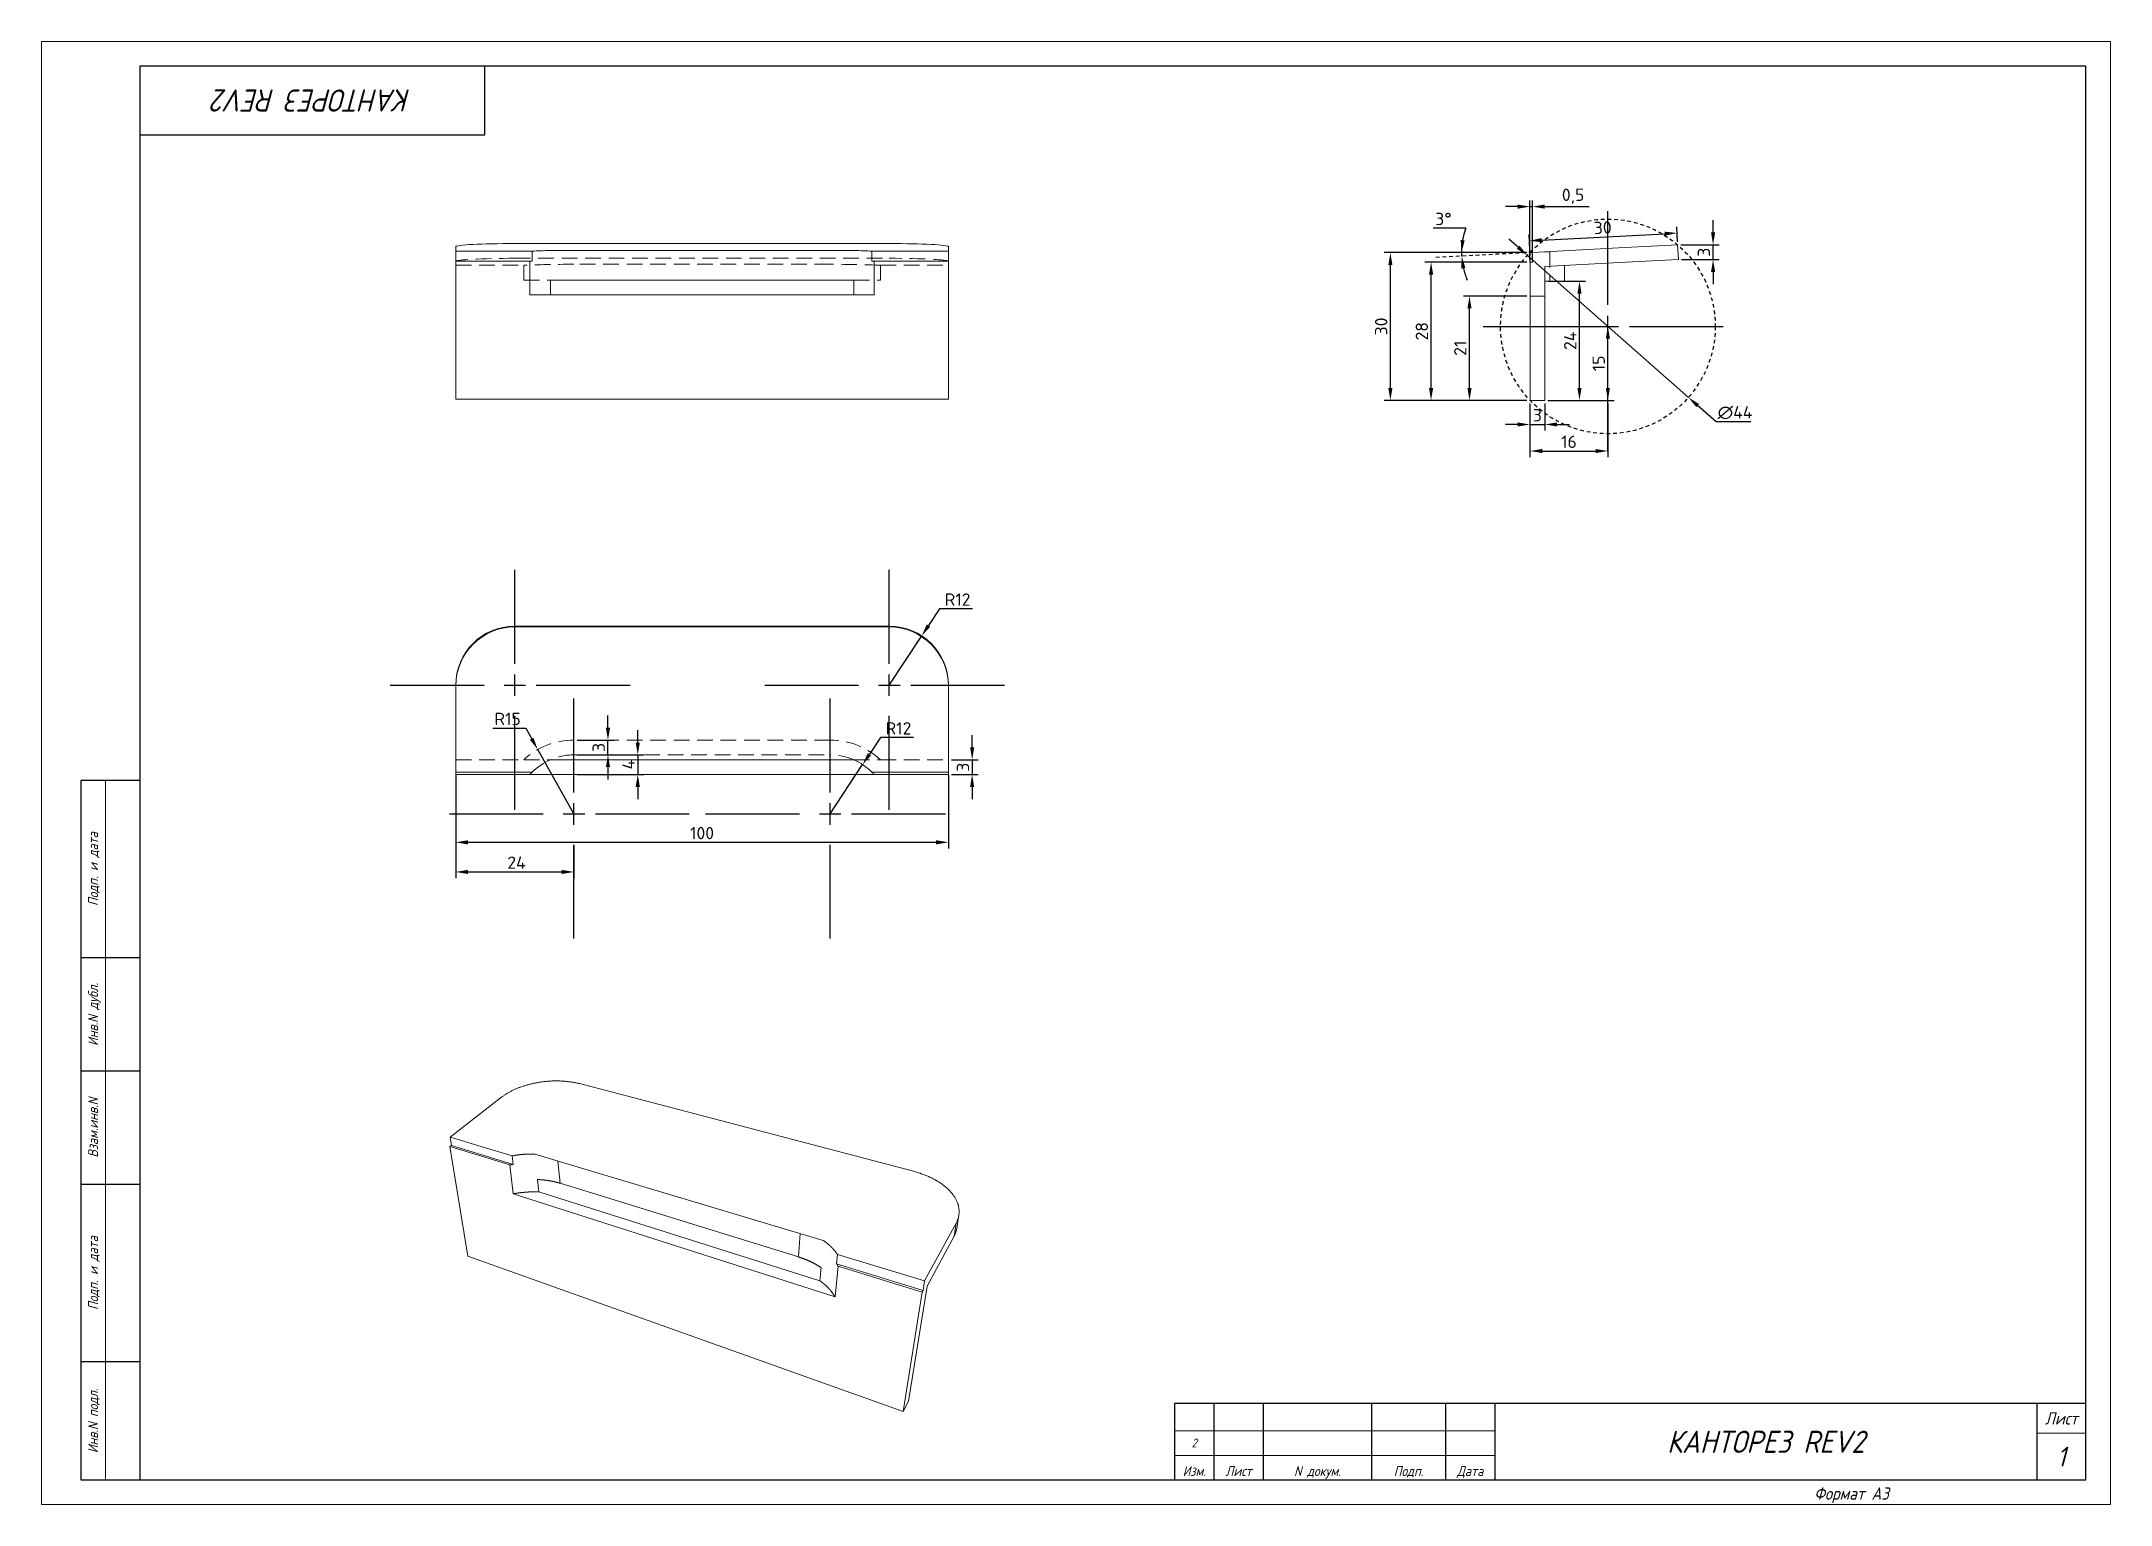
# Paper-space layout 'ISO A3 Title Block' of a CAD drawing. Header units: millimetres. Extents: x 0 to 420, y 0 to 297.
import ezdxf
from ezdxf.enums import TextEntityAlignment as Align

# ---------------------------------------------------------------- set-up
doc = ezdxf.new("R2010")
doc.units = ezdxf.units.MM
for name, pattern in [('CENTER2', [28.575, 19.05, -3.175, 3.175, -3.175]), ('HIDDEN2', [4.7625, 3.175, -1.5875]), ('JIS_02_0.7', [1.35, 0.75, -0.6])]:
    doc.linetypes.add(name, pattern=pattern)
for name, color, linetype in [('Доп фигуры', 7, 'JIS_02_0.7'), ('Планы', 7, 'Continuous'), ('Размеры', 7, 'Continuous'), ('Формат', 7, 'Continuous')]:
    doc.layers.add(name, color=color, linetype=linetype)
doc.styles.add('blank_text', font='romans.shx', dxfattribs={"width": 0.85, "oblique": 15})
doc.styles.get("Standard").update_dxf_attribs({"font": 'simplex.shx'})
doc.dimstyles.new('ISO-25', dxfattribs={"dimtxt": 2.5, "dimasz": 2.5, "dimexe": 1.25, "dimexo": 0.625, "dimtad": 1, "dimtoh": 1, "dimtxsty": 'Standard', "dimcen": 2.5, "dimadec": 0, "dimazin": 0, "dimtfac": 1, "dimtmove": 0, "dimatfit": 3, "dimfxl": 1, "dimarcsym": 0})

psp = doc.layouts.new('ISO A3 Title Block')

# ---------------------------------------------------------------- blocks, each defined once
blk = doc.blocks.new('A3sb2')
at = {"layer": 'Формат', "color": 3, "lineweight": 5}
for p, q in [((13, 5), (13, 147)), ((230, 15), (295, 15)), ((405, 14.5), (415, 14.5)), ((230, 10), (295, 10))]:
    blk.add_line(p, q, dxfattribs=at)
at = {"layer": 'Формат'}
for p, q in [((20, 111), (8, 111)), ((20, 88), (8, 88)), ((20, 65), (8, 65)), ((20, 29), (8, 29)), ((238, 20.5), (238, 5)), ((248, 20.5), (248, 5)), ((270, 20.5), (270, 5)), ((285, 20.5), (285, 5)), ((295, 20.5), (295, 5)), ((405, 20.5), (405, 5))]:
    blk.add_line(p, q, dxfattribs=at)
at = {"layer": 'Формат', "color": 3, "lineweight": 5}
blk.add_lwpolyline([(0, 297), (0, 0), (420, 0), (420, 297)], close=True, dxfattribs=at)
at = {"layer": 'Формат'}
blk.add_lwpolyline([(415, 292), (20, 292), (20, 5), (415, 5)], close=True, dxfattribs=at)
for points in [[(20, 278), (90, 278), (90, 292)], [(20, 147), (8, 147), (8, 5), (20, 5)], [(415, 20.5), (230, 20.5), (230, 5)]]:
    blk.add_lwpolyline(points, dxfattribs=at)
at = {"layer": 'Формат', "style": 'blank_text', "oblique": 15, "width": 0.85}
for s, p in [('Подп. и дата', (10.5, 129)), ('Инв.N дубл.', (10.5, 99.5)), ('Взам.инв.N', (10.5, 76.5)), ('Подп. и дата', (10.5, 47)), ('Инв.N подл.', (10.5, 17))]:
    blk.add_text(s, height=2, rotation=90, dxfattribs=at).set_placement(p, align=Align.MIDDLE_CENTER)
blk.add_text('Лист', height=2.5, dxfattribs=at).set_placement((410, 17.5), align=Align.MIDDLE_CENTER)
for s, p in [('Изм.', (234, 5.21)), ('Лист', (243, 5.21)), ('N докум.', (259, 5.21)), ('Подп.', (277.5, 5.21)), ('Дата', (290, 5.21))]:
    blk.add_text(s, height=2, dxfattribs=at).set_placement(p, align=Align.BOTTOM_CENTER)
blk.add_text('Формат А3', height=2.5, dxfattribs=at).set_placement((375, 1), align=Align.RIGHT)
blk.add_attdef('02', text='', height=4.5, rotation=180, dxfattribs=at).set_placement((55, 285), align=Align.MIDDLE_CENTER)
for tag, height, p in [('31', 1.8, (234, 12.5)), ('32', 1.8, (243, 12.5)), ('33', 1.8, (259, 12.5)), ('34', 1.8, (277.5, 12.5)), ('35', 1.6, (290, 12.5)), ('01', 4.5, (350, 12.75)), ('16', 4, (410, 9.75))]:
    blk.add_attdef(tag, text='', height=height, dxfattribs=at).set_placement(p, align=Align.MIDDLE_CENTER)
blk = doc.blocks.new('A$C6EE26276')
at = {"color": 0, "linetype": 'Continuous', "lineweight": 0, "extrusion": (2.22045e-16, 1, 2.22045e-16)}
for p, q in [((-203.82, 8.91), (-221.29, 7.99)), ((-203.82, 8.91), (-191.83, 9.53)), ((-191.83, 9.53), (-191.68, 6.54)), ((-221.29, 5.99), (-221.79, 5.99)), ((-221.79, 5.99), (-221.79, -22.04)), ((-221.29, 7.99), (-221.29, 5.99)), ((-218.79, 5.12), (-203.66, 5.91)), ((-218.79, -22.04), (-218.79, 5.12)), ((-214.79, 5.33), (-214.79, 2.12)), ((-191.68, 6.54), (-203.66, 5.91)), ((-218.79, 2.12), (-214.79, 2.12)), ((-221.79, -22.04), (-218.79, -22.04))]:
    blk.add_line(p, q, dxfattribs=at)
at = {"color": 0, "linetype": 'HIDDEN2', "lineweight": 0, "extrusion": (2.22045e-16, 1, 2.22045e-16)}
for p, q in [((-218.79, 8.12), (-217.79, 8.12)), ((-217.79, 8.12), (-217.79, 2.12)), ((-221.79, -0.88), (-218.79, -0.88))]:
    blk.add_line(p, q, dxfattribs=at)
blk = doc.blocks.new('A$C421A5C69')
at = {"color": 0, "linetype": 'Continuous', "lineweight": 0, "extrusion": (1.22465e-16, 1, 2.22045e-16)}
for p, q in [((-362.61, 7.99), (-362.61, 8.91)), ((-350.61, 9.53), (-274.61, 9.53)), ((-262.61, 8.91), (-262.61, 7.99)), ((-362.61, 7.99), (-347.08, 7.99)), ((-362.61, 5.99), (-362.61, 7.99)), ((-362.61, -22.04), (-362.61, 5.99)), ((-362.61, 5.99), (-347.55, 5.99)), ((-347.55, 5.99), (-347.08, 5.99)), ((-347.55, -0.88), (-347.55, 5.99)), ((-347.08, 5.99), (-347.08, 7.99)), ((-343.4, 8.12), (-281.81, 8.12)), ((-278.14, 7.99), (-278.14, 5.99)), ((-278.14, 7.99), (-262.61, 7.99)), ((-278.14, 5.99), (-277.66, 5.99)), ((-277.66, 5.99), (-277.66, -0.88)), ((-277.66, 5.99), (-262.61, 5.99)), ((-262.61, 7.99), (-262.61, 5.99)), ((-262.61, 5.99), (-262.61, -22.04)), ((-338.61, 2.12), (-343.4, 2.12)), ((-343.4, 2.12), (-343.4, -0.88)), ((-286.61, 2.12), (-338.61, 2.12)), ((-281.81, 2.12), (-286.61, 2.12)), ((-281.81, -0.88), (-281.81, 2.12)), ((-277.66, -0.88), (-347.55, -0.88)), ((-362.61, -22.04), (-262.61, -22.04))]:
    blk.add_line(p, q, dxfattribs=at)
at = {"color": 0, "linetype": 'HIDDEN2', "lineweight": 0, "extrusion": (1.22465e-16, 1, 2.22045e-16)}
for p, q in [((-362.61, 5.12), (-348.81, 5.12)), ((-350.61, 6.54), (-274.61, 6.54)), ((-348.81, 5.12), (-348.81, 2.12)), ((-286.61, 5.33), (-338.61, 5.33)), ((-276.41, 2.12), (-276.41, 5.12)), ((-276.41, 5.12), (-262.61, 5.12)), ((-348.81, 2.12), (-343.4, 2.12)), ((-281.81, 2.12), (-276.41, 2.12))]:
    blk.add_line(p, q, dxfattribs=at)
at = {"color": 0, "linetype": 'Continuous', "lineweight": 0, "extrusion": (2.71926e-32, 2.22045e-16, -1)}
for centre, major_axis, ratio, start_param, end_param in [((-350.61, 8.91), (-12, 0), 0.052336, 0, 1.570796), ((-274.61, 8.91), (12, 0), 0.052336, -1.570796, 0), ((-338.61, 7.55), (12, 0), 0.052408, -2.354539, -1.981934), ((-286.61, 7.55), (12, 0), 0.052408, -1.159658, -0.787053)]:
    blk.add_ellipse(centre, major_axis=major_axis, ratio=ratio, start_param=start_param, end_param=end_param, dxfattribs=at)
at = {"color": 0, "linetype": 'HIDDEN2', "lineweight": 0}
for centre, major_axis, ratio, start_param, end_param in [((-350.61, 5.91), (-12, 0), 0.052336, -1.570796, 0), ((-338.61, 4.54), (-15, 0), 0.052408, -1.570796, -0.823212), ((-286.61, 4.54), (-15, 0), 0.052408, -2.318381, -1.570796), ((-274.61, 5.91), (12, 0), 0.052336, 0, 1.570796)]:
    blk.add_ellipse(centre, major_axis=major_axis, ratio=ratio, start_param=start_param, end_param=end_param, dxfattribs=at)
blk = doc.blocks.new('A$C23B5689C')
at = {"color": 0, "linetype": 'Continuous', "lineweight": 0}
for p, q in [((277.66, 221.79), (262.61, 221.79)), ((262.61, 221.29), (262.61, 221.79)), ((278.14, 221.29), (262.61, 221.29)), ((262.61, 203.82), (262.61, 221.29)), ((277.66, 221.79), (347.55, 221.79)), ((343.4, 218.79), (281.81, 218.79)), ((362.61, 221.29), (347.08, 221.29)), ((362.61, 221.79), (347.55, 221.79)), ((362.61, 221.79), (362.61, 221.29)), ((362.61, 221.29), (362.61, 203.82)), ((262.61, 203.82), (262.61, 203.66)), ((362.61, 203.82), (362.61, 203.66)), ((350.61, 191.83), (274.61, 191.83)), ((350.61, 191.68), (274.61, 191.68))]:
    blk.add_line(p, q, dxfattribs=at)
at = {"color": 0, "linetype": 'HIDDEN2', "lineweight": 0}
for p, q in [((362.61, 221.79), (262.61, 221.79)), ((276.41, 218.79), (262.61, 218.79)), ((281.81, 218.79), (276.41, 218.79)), ((348.81, 218.79), (343.4, 218.79)), ((362.61, 218.79), (348.81, 218.79)), ((338.61, 217.79), (286.61, 217.79)), ((286.61, 214.79), (338.61, 214.79))]:
    blk.add_line(p, q, dxfattribs=at)
for centre, radius, start, end in [((286.61, 229.79), 15, 227.1666, 270), ((286.61, 229.79), 12, 246.4435, 270), ((338.61, 229.79), 15, 270, 312.8334), ((338.61, 229.79), 12, 270, 293.5565)]:
    blk.add_arc(centre, radius, start, end, dxfattribs=at)
at = {"color": 0, "linetype": 'Continuous', "lineweight": 0}
for centre, start, end in [((286.61, 229.79), 221.8059, 225.0948), ((286.61, 229.79), 225.0948, 246.4435), ((338.61, 229.79), 293.5565, 314.9052), ((338.61, 229.79), 314.9052, 318.1941)]:
    blk.add_arc(centre, 12, start, end, dxfattribs=at)
at = {"color": 0, "linetype": 'Continuous', "lineweight": 0, "extrusion": (2.70597e-16, 1.2874e-30, -1)}
blk.add_ellipse((274.61, 203.82), major_axis=(-12, 0), ratio=0.99863, start_param=-1.570796, end_param=0, dxfattribs=at)
at = {"color": 0, "linetype": 'Continuous', "lineweight": 0}
for centre, major_axis, start_param, end_param in [((274.61, 203.66), (-12, 0), 0, 1.570796), ((350.61, 203.66), (12, 0), -1.570796, 0)]:
    blk.add_ellipse(centre, major_axis=major_axis, ratio=0.99863, start_param=start_param, end_param=end_param, dxfattribs=at)
at = {"color": 0, "linetype": 'Continuous', "lineweight": 0, "extrusion": (2.70597e-16, -6.34965e-31, -1)}
blk.add_ellipse((350.61, 203.82), major_axis=(12, 0), ratio=0.99863, start_param=0, end_param=1.570796, dxfattribs=at)
blk = doc.blocks.new('*U19')
at = {"layer": 'Доп фигуры', "color": 0, "linetype": 'CENTER2', "transparency": 16777216}
for p, q in [((0, 4.36), (0, 25.29)), ((-25.29, 0), (-4.36, 0)), ((4.36, 0), (25.29, 0)), ((0, -25.29), (0, -4.36))]:
    blk.add_line(p, q, dxfattribs=at)
at = {"layer": 'Доп фигуры', "color": 0, "linetype": 'Continuous', "transparency": 16777216}
for p, q in [((-2.18, 0), (2.18, 0)), ((0, -2.18), (0, 2.18))]:
    blk.add_line(p, q, dxfattribs=at)
blk = doc.blocks.new('*D20')
at = {"layer": 'Размеры', "color": 0, "lineweight": -2, "transparency": 16777216}
for p, q in [((301.53, 245.3), (288.62, 245.3)), ((289.87, 226.64), (289.87, 242.8)), ((301.53, 224.14), (288.62, 224.14))]:
    blk.add_line(p, q, dxfattribs=at)
at = {"layer": 'Размеры', "color": 0, "transparency": 16777216}
for points in [[(289.45, 242.8), (290.29, 242.8), (289.87, 245.3)], [(289.45, 226.64), (290.29, 226.64), (289.87, 224.14)]]:
    blk.add_solid(points, dxfattribs=at)
at = {"layer": 'Размеры', "color": 0, "transparency": 16777216, "insert": (288, 234.72), "char_height": 2.5, "attachment_point": 5, "rotation": 90}
blk.add_mtext('21', dxfattribs=at)
blk = doc.blocks.new('*D21')
at = {"layer": 'Размеры', "color": 0, "lineweight": -2, "transparency": 16777216}
for p, q in [((301.53, 252.17), (280.82, 252.17)), ((282.07, 226.64), (282.07, 249.67)), ((301.53, 224.14), (280.82, 224.14))]:
    blk.add_line(p, q, dxfattribs=at)
at = {"layer": 'Размеры', "color": 0, "transparency": 16777216}
for points in [[(281.65, 249.67), (282.49, 249.67), (282.07, 252.17)], [(281.65, 226.64), (282.49, 226.64), (282.07, 224.14)]]:
    blk.add_solid(points, dxfattribs=at)
at = {"layer": 'Размеры', "color": 0, "transparency": 16777216, "insert": (280.2, 238.16), "char_height": 2.5, "attachment_point": 5, "rotation": 90}
blk.add_mtext('28', dxfattribs=at)
blk = doc.blocks.new('*D22')
at = {"layer": 'Размеры', "color": 0, "lineweight": -2, "transparency": 16777216}
for p, q in [((301.53, 254.14), (272.56, 254.14)), ((273.81, 226.64), (273.81, 251.64)), ((301.53, 224.14), (272.56, 224.14))]:
    blk.add_line(p, q, dxfattribs=at)
at = {"layer": 'Размеры', "color": 0, "transparency": 16777216}
for points in [[(273.4, 251.64), (274.23, 251.64), (273.81, 254.14)], [(273.4, 226.64), (274.23, 226.64), (273.81, 224.14)]]:
    blk.add_solid(points, dxfattribs=at)
at = {"layer": 'Размеры', "color": 0, "transparency": 16777216, "insert": (271.94, 239.14), "char_height": 2.5, "attachment_point": 5, "rotation": 90}
blk.add_mtext('30', dxfattribs=at)
blk = doc.blocks.new('*D23')
at = {"layer": 'Размеры', "color": 0, "lineweight": -2, "transparency": 16777216}
for p, q in [((302.15, 252.8), (302.15, 264.71)), ((302.65, 252.8), (302.65, 264.71)), ((299.65, 263.46), (297.15, 263.46)), ((302.15, 263.46), (302.65, 263.46)), ((305.15, 263.46), (314.14, 263.46))]:
    blk.add_line(p, q, dxfattribs=at)
at = {"layer": 'Размеры', "color": 0, "transparency": 16777216}
for points in [[(299.65, 263.88), (299.65, 263.04), (302.15, 263.46)], [(305.15, 263.88), (305.15, 263.04), (302.65, 263.46)]]:
    blk.add_solid(points, dxfattribs=at)
at = {"layer": 'Размеры', "color": 0, "transparency": 16777216, "insert": (310.9, 265.57), "char_height": 2.5, "attachment_point": 5}
blk.add_mtext('0,5', dxfattribs=at)
blk = doc.blocks.new('*D24')
at = {"layer": 'Размеры', "color": 0, "lineweight": -2, "transparency": 16777216}
for p, q in [((339.31, 258.21), (339.31, 260.71)), ((332.74, 255.71), (340.56, 255.71)), ((332.9, 252.72), (340.56, 252.72)), ((339.31, 252.72), (339.31, 255.71)), ((339.31, 250.22), (339.31, 247.72))]:
    blk.add_line(p, q, dxfattribs=at)
at = {"layer": 'Размеры', "color": 0, "transparency": 16777216}
for points in [[(338.9, 258.21), (339.73, 258.21), (339.31, 255.71)], [(338.9, 250.22), (339.73, 250.22), (339.31, 252.72)]]:
    blk.add_solid(points, dxfattribs=at)
at = {"layer": 'Размеры', "color": 0, "transparency": 16777216, "insert": (337.44, 254.22), "char_height": 2.5, "attachment_point": 5, "rotation": 90}
blk.add_mtext('3', dxfattribs=at)
blk = doc.blocks.new('*D25')
at = {"layer": 'Размеры', "color": 0, "lineweight": -2, "transparency": 16777216}
for p, q in [((302.12, 254.77), (301.96, 257.78)), ((304.53, 256.66), (329.49, 257.97)), ((332.08, 256.34), (331.92, 259.35))]:
    blk.add_line(p, q, dxfattribs=at)
at = {"layer": 'Размеры', "color": 0, "transparency": 16777216}
for points in [[(304.5, 257.07), (304.55, 256.24), (302.03, 256.53)], [(329.47, 258.38), (329.51, 257.55), (331.99, 258.1)]]:
    blk.add_solid(points, dxfattribs=at)
at = {"layer": 'Размеры', "color": 0, "transparency": 16777216, "insert": (316.91, 259.19), "char_height": 2.5, "attachment_point": 5, "rotation": 3}
blk.add_mtext('30', dxfattribs=at)
blk = doc.blocks.new('*D27')
at = {"layer": 'Размеры', "color": 0, "lineweight": -2, "transparency": 16777216}
for p, q in [((299.74, 255.21), (297.87, 256.86)), ((301.62, 253.56), (334.31, 224.73)), ((339.93, 219.77), (336.18, 223.08)), ((346.98, 219.77), (339.93, 219.77))]:
    blk.add_line(p, q, dxfattribs=at)
at = {"layer": 'Размеры', "color": 0, "transparency": 16777216}
for points in [[(300.02, 255.52), (299.47, 254.9), (301.62, 253.56)], [(336.46, 223.39), (335.9, 222.77), (334.31, 224.73)]]:
    blk.add_solid(points, dxfattribs=at)
at = {"layer": 'Размеры', "color": 0, "transparency": 16777216, "insert": (343.77, 221.65), "char_height": 2.5, "attachment_point": 5}
blk.add_mtext('∅44', dxfattribs=at)
blk = doc.blocks.new('*D28')
at = {"layer": 'Размеры', "color": 0, "lineweight": -2, "transparency": 16777216}
for p, q in [((305.78, 248.3), (313.44, 248.3)), ((312.19, 226.64), (312.19, 245.8)), ((305.78, 224.14), (313.44, 224.14))]:
    blk.add_line(p, q, dxfattribs=at)
at = {"layer": 'Размеры', "color": 0, "transparency": 16777216}
for points in [[(311.78, 245.8), (312.61, 245.8), (312.19, 248.3)], [(311.78, 226.64), (312.61, 226.64), (312.19, 224.14)]]:
    blk.add_solid(points, dxfattribs=at)
at = {"layer": 'Размеры', "color": 0, "transparency": 16777216, "insert": (310.32, 236.22), "char_height": 2.5, "attachment_point": 5, "rotation": 90}
blk.add_mtext('24', dxfattribs=at)
blk = doc.blocks.new('*D29')
at = {"layer": 'Размеры', "color": 0, "lineweight": -2, "transparency": 16777216}
for p, q in [((305.78, 239.15), (319.21, 239.15)), ((317.96, 226.64), (317.96, 236.65)), ((305.78, 224.14), (319.21, 224.14))]:
    blk.add_line(p, q, dxfattribs=at)
at = {"layer": 'Размеры', "color": 0, "transparency": 16777216}
for points in [[(317.54, 236.65), (318.38, 236.65), (317.96, 239.15)], [(317.54, 226.64), (318.38, 226.64), (317.96, 224.14)]]:
    blk.add_solid(points, dxfattribs=at)
at = {"layer": 'Размеры', "color": 0, "transparency": 16777216, "insert": (316.09, 231.65), "char_height": 2.5, "attachment_point": 5, "rotation": 90}
blk.add_mtext('15', dxfattribs=at)
blk = doc.blocks.new('*D30')
at = {"layer": 'Размеры', "color": 0, "lineweight": -2, "transparency": 16777216}
for p, q in [((302.15, 223.52), (302.15, 212.6)), ((317.96, 223.52), (317.96, 212.6)), ((304.65, 213.85), (315.46, 213.85))]:
    blk.add_line(p, q, dxfattribs=at)
at = {"layer": 'Размеры', "color": 0, "transparency": 16777216}
for points in [[(304.65, 214.27), (304.65, 213.44), (302.15, 213.85)], [(315.46, 214.27), (315.46, 213.44), (317.96, 213.85)]]:
    blk.add_solid(points, dxfattribs=at)
at = {"layer": 'Размеры', "color": 0, "transparency": 16777216, "insert": (310.06, 215.73), "char_height": 2.5, "attachment_point": 5}
blk.add_mtext('16', dxfattribs=at)
blk = doc.blocks.new('*D31')
at = {"layer": 'Размеры', "color": 0, "lineweight": -2, "transparency": 16777216}
for p, q in [((302.15, 223.52), (302.15, 217.99)), ((305.15, 223.52), (305.15, 217.99)), ((299.65, 219.24), (297.15, 219.24)), ((302.15, 219.24), (305.15, 219.24)), ((307.65, 219.24), (310.15, 219.24))]:
    blk.add_line(p, q, dxfattribs=at)
at = {"layer": 'Размеры', "color": 0, "transparency": 16777216}
for points in [[(299.65, 219.66), (299.65, 218.83), (302.15, 219.24)], [(307.65, 219.66), (307.65, 218.83), (305.15, 219.24)]]:
    blk.add_solid(points, dxfattribs=at)
at = {"layer": 'Размеры', "color": 0, "transparency": 16777216, "insert": (303.65, 221.12), "char_height": 2.5, "attachment_point": 5}
blk.add_mtext('3', dxfattribs=at)
blk = doc.blocks.new('*D32')
at = {"layer": 'Размеры', "color": 0, "lineweight": -2, "transparency": 16777216}
for p, q in [((84.1, 148.06), (84.1, 133.18)), ((184.1, 148.06), (184.1, 133.18)), ((86.6, 134.43), (181.6, 134.43))]:
    blk.add_line(p, q, dxfattribs=at)
at = {"layer": 'Размеры', "color": 0, "transparency": 16777216}
for points in [[(86.6, 134.85), (86.6, 134.01), (84.1, 134.43)], [(181.6, 134.85), (181.6, 134.01), (184.1, 134.43)]]:
    blk.add_solid(points, dxfattribs=at)
at = {"layer": 'Размеры', "color": 0, "transparency": 16777216, "insert": (134.1, 136.3), "char_height": 2.5, "attachment_point": 5}
blk.add_mtext('100', dxfattribs=at)
blk = doc.blocks.new('*D33')
at = {"layer": 'Размеры', "color": 0, "lineweight": -2, "transparency": 16777216}
for p, q in [((91.6, 157.62), (98.3, 157.62)), ((98.3, 157.62), (99.52, 155.44)), ((108.1, 140.19), (100.75, 153.26))]:
    blk.add_line(p, q, dxfattribs=at)
at = {"layer": 'Размеры', "color": 0, "transparency": 16777216}
blk.add_solid([(99.88, 155.64), (99.16, 155.24), (100.75, 153.26)], dxfattribs=at)
at = {"layer": 'Размеры', "color": 0, "transparency": 16777216, "insert": (94.63, 159.49), "char_height": 2.5, "attachment_point": 5}
blk.add_mtext('R15', dxfattribs=at)
blk = doc.blocks.new('*D34')
at = {"layer": 'Размеры', "color": 0, "lineweight": -2, "transparency": 16777216}
for p, q in [((170.3, 155.69), (168.07, 152.3)), ((176.99, 155.69), (170.3, 155.69)), ((160.1, 140.19), (166.69, 150.21))]:
    blk.add_line(p, q, dxfattribs=at)
at = {"layer": 'Размеры', "color": 0, "transparency": 16777216}
blk.add_solid([(167.72, 152.53), (168.42, 152.07), (166.69, 150.21)], dxfattribs=at)
at = {"layer": 'Размеры', "color": 0, "transparency": 16777216, "insert": (173.96, 157.56), "char_height": 2.5, "attachment_point": 5}
blk.add_mtext('R12', dxfattribs=at)
blk = doc.blocks.new('*D43')
at = {"layer": 'Размеры', "color": 0, "lineweight": -2, "transparency": 16777216}
for p, q in [((182.3, 181.82), (180.07, 178.43)), ((188.99, 181.82), (182.3, 181.82)), ((172.1, 166.32), (178.69, 176.34))]:
    blk.add_line(p, q, dxfattribs=at)
at = {"layer": 'Размеры', "color": 0, "transparency": 16777216}
blk.add_solid([(179.72, 178.66), (180.42, 178.2), (178.69, 176.34)], dxfattribs=at)
at = {"layer": 'Размеры', "color": 0, "transparency": 16777216, "insert": (185.96, 183.7), "char_height": 2.5, "attachment_point": 5}
blk.add_mtext('R12', dxfattribs=at)
blk = doc.blocks.new('*U47')
at = {"layer": 'Доп фигуры', "color": 0, "linetype": 'CENTER2', "transparency": 16777216}
for p, q in [((0, 4.36), (0, 25.29)), ((-25.29, 0), (-4.36, 0)), ((4.36, 0), (25.29, 0)), ((0, -25.29), (0, -4.36))]:
    blk.add_line(p, q, dxfattribs=at)
at = {"layer": 'Доп фигуры', "color": 0, "linetype": 'Continuous', "transparency": 16777216}
for p, q in [((-2.18, 0), (2.18, 0)), ((0, -2.18), (0, 2.18))]:
    blk.add_line(p, q, dxfattribs=at)
blk = doc.blocks.new('*U52')
at = {"layer": 'Доп фигуры', "color": 0, "linetype": 'CENTER2', "transparency": 16777216}
for p, q in [((0, 4.36), (0, 25.29)), ((-25.29, 0), (-4.36, 0)), ((4.36, 0), (25.29, 0)), ((0, -25.29), (0, -4.36))]:
    blk.add_line(p, q, dxfattribs=at)
at = {"layer": 'Доп фигуры', "color": 0, "linetype": 'Continuous', "transparency": 16777216}
for p, q in [((-2.18, 0), (2.18, 0)), ((0, -2.18), (0, 2.18))]:
    blk.add_line(p, q, dxfattribs=at)
blk = doc.blocks.new('*U57')
at = {"layer": 'Доп фигуры', "color": 0, "linetype": 'CENTER2', "transparency": 16777216}
for p, q in [((0, 4.36), (0, 25.29)), ((-25.29, 0), (-4.36, 0)), ((4.36, 0), (25.29, 0)), ((0, -25.29), (0, -4.36))]:
    blk.add_line(p, q, dxfattribs=at)
at = {"layer": 'Доп фигуры', "color": 0, "linetype": 'Continuous', "transparency": 16777216}
for p, q in [((-2.18, 0), (2.18, 0)), ((0, -2.18), (0, 2.18))]:
    blk.add_line(p, q, dxfattribs=at)
blk = doc.blocks.new('*U62')
at = {"layer": 'Доп фигуры', "color": 0, "linetype": 'CENTER2', "transparency": 16777216}
for p, q in [((0, 4.36), (0, 25.29)), ((-25.29, 0), (-4.36, 0)), ((4.36, 0), (25.29, 0)), ((0, -25.29), (0, -4.36))]:
    blk.add_line(p, q, dxfattribs=at)
at = {"layer": 'Доп фигуры', "color": 0, "linetype": 'Continuous', "transparency": 16777216}
for p, q in [((-2.18, 0), (2.18, 0)), ((0, -2.18), (0, 2.18))]:
    blk.add_line(p, q, dxfattribs=at)
blk = doc.blocks.new('*D64')
at = {"layer": 'Размеры', "color": 0, "lineweight": -2, "transparency": 16777216}
for p, q in [((121.05, 154.69), (121.05, 157.19)), ((108.72, 152.19), (122.3, 152.19)), ((121.05, 152.19), (121.05, 148.19)), ((108.72, 148.19), (122.3, 148.19)), ((121.05, 145.69), (121.05, 143.19))]:
    blk.add_line(p, q, dxfattribs=at)
at = {"layer": 'Размеры', "color": 0, "transparency": 16777216}
for points in [[(120.63, 154.69), (121.47, 154.69), (121.05, 152.19)], [(120.63, 145.69), (121.47, 145.69), (121.05, 148.19)]]:
    blk.add_solid(points, dxfattribs=at)
at = {"layer": 'Размеры', "color": 0, "transparency": 16777216, "insert": (119.17, 150.19), "char_height": 2.5, "attachment_point": 5, "rotation": 90}
blk.add_mtext('4', dxfattribs=at)
blk = doc.blocks.new('*D65')
at = {"layer": 'Размеры', "color": 0, "lineweight": -2, "transparency": 16777216}
for p, q in [((115, 157.69), (115, 160.19)), ((108.72, 155.19), (116.25, 155.19)), ((108.72, 152.19), (116.25, 152.19)), ((115, 152.19), (115, 155.19)), ((115, 149.69), (115, 147.19))]:
    blk.add_line(p, q, dxfattribs=at)
at = {"layer": 'Размеры', "color": 0, "transparency": 16777216}
for points in [[(114.58, 157.69), (115.42, 157.69), (115, 155.19)], [(114.58, 149.69), (115.42, 149.69), (115, 152.19)]]:
    blk.add_solid(points, dxfattribs=at)
at = {"layer": 'Размеры', "color": 0, "transparency": 16777216, "insert": (113.12, 153.69), "char_height": 2.5, "attachment_point": 5, "rotation": 90}
blk.add_mtext('3', dxfattribs=at)
blk = doc.blocks.new('*D66')
at = {"layer": 'Размеры', "color": 0, "lineweight": -2, "transparency": 16777216}
for p, q in [((188.92, 153.69), (188.92, 156.19)), ((184.72, 151.19), (190.17, 151.19)), ((184.72, 148.19), (190.17, 148.19)), ((188.92, 151.19), (188.92, 148.19)), ((188.92, 145.69), (188.92, 143.19))]:
    blk.add_line(p, q, dxfattribs=at)
at = {"layer": 'Размеры', "color": 0, "transparency": 16777216}
for points in [[(188.51, 153.69), (189.34, 153.69), (188.92, 151.19)], [(188.51, 145.69), (189.34, 145.69), (188.92, 148.19)]]:
    blk.add_solid(points, dxfattribs=at)
at = {"layer": 'Размеры', "color": 0, "transparency": 16777216, "insert": (187.05, 149.69), "char_height": 2.5, "attachment_point": 5, "rotation": 90}
blk.add_mtext('3', dxfattribs=at)
blk = doc.blocks.new('*D67')
at = {"layer": 'Размеры', "color": 0, "lineweight": -2, "transparency": 16777216}
blk.add_line((289.13, 259.1), (282.52, 259.1), dxfattribs=at)
for start, end in [(159.9912, 180), (160.0676, 170.0338), (180, 183), (192.9662, 202.9324)]:
    blk.add_arc((302.65, 254.17), 14.39, start, end, dxfattribs=at)
at = {"layer": 'Размеры', "color": 0, "transparency": 16777216}
for points in [[(288.9, 256.63), (288.07, 256.7), (288.26, 254.17)], [(288.22, 250.88), (289.04, 251), (288.28, 253.42)]]:
    blk.add_solid(points, dxfattribs=at)
at = {"layer": 'Размеры', "color": 0, "transparency": 16777216, "insert": (284.58, 260.97), "char_height": 2.5, "attachment_point": 5}
blk.add_mtext('3°', dxfattribs=at)
blk = doc.blocks.new('A$C67006066')
at = {"color": 0, "linetype": 'Continuous', "lineweight": 0, "extrusion": (-2.77556e-17, 0.816497, 0.57735)}
for p, q in [((-50.84, 17.77), (-40.32, 25.91)), ((-24.6, 28.6), (43.21, 10.81)), ((-50.84, 17.77), (-38.26, 13.95)), ((-50.56, 16.05), (-50.84, 17.77)), ((-50.88, 15.82), (-50.56, 16.05)), ((-47.26, -6.43), (-50.88, 15.82)), ((-50.88, 15.82), (-38.74, 12.09)), ((-50.56, 16.05), (-38.04, 12.2)), ((-38.04, 12.2), (-38.26, 13.95)), ((-33.67, 14.32), (24.9, -3.22)), ((-28.95, 12.9), (-28.52, 8.39)), ((-38.01, 6.23), (-38.74, 12.09)), ((-33.11, 9.14), (-32.84, 6.62)), ((27.29, -14.7), (-38.01, 6.23)), ((-32.84, 6.62), (24.21, -11.41)), ((19.89, -6.58), (-28.52, 8.39)), ((51.87, 0.3), (45.46, -11.45)), ((51.87, 0.3), (51.44, -2.37)), ((52.42, 1.88), (51.99, -0.78)), ((20.21, -1.82), (19.89, -6.58)), ((45.97, -12.51), (51.44, -2.37)), ((-47.26, -6.43), (41.12, -37.94)), ((27.78, -6.09), (27.6, -7.96)), ((27.6, -7.96), (45.16, -13.35)), ((27.78, -6.09), (45.46, -11.45)), ((24.21, -11.41), (24.44, -8.73)), ((27.9, -8.44), (27.29, -14.7)), ((27.9, -8.44), (44.96, -13.69)), ((42.2, -35.83), (45.97, -12.51)), ((45.46, -11.45), (45.16, -13.35)), ((44.96, -13.69), (41.12, -37.94)), ((45.16, -13.35), (44.96, -13.69)), ((41.12, -37.94), (42.2, -35.83))]:
    blk.add_line(p, q, dxfattribs=at)
at = {"color": 0, "linetype": 'Continuous', "lineweight": 0}
for points in [[(-40.32, 25.91), (-40.2, 25.99), (-40.09, 26.08), (-39.97, 26.16), (-39.85, 26.25), (-39.73, 26.33), (-39.6, 26.42), (-39.47, 26.5), (-39.34, 26.58), (-39.21, 26.66), (-39.08, 26.74), (-38.94, 26.81), (-38.8, 26.89), (-38.66, 26.97), (-38.52, 27.04), (-38.38, 27.11), (-38.23, 27.19), (-38.09, 27.26), (-37.94, 27.33), (-37.79, 27.4), (-37.64, 27.47), (-37.48, 27.53), (-37.33, 27.6), (-37.17, 27.66), (-37.01, 27.73), (-36.85, 27.79), (-36.69, 27.85), (-36.53, 27.91), (-36.36, 27.97), (-36.2, 28.02), (-36.03, 28.08), (-35.87, 28.13), (-35.7, 28.19), (-35.53, 28.24), (-35.36, 28.29), (-35.18, 28.34), (-35.01, 28.39), (-34.84, 28.43), (-34.66, 28.48), (-34.49, 28.52), (-34.31, 28.56), (-34.13, 28.61), (-33.95, 28.65), (-33.77, 28.68), (-33.59, 28.72), (-33.41, 28.76), (-33.23, 28.79), (-33.05, 28.82), (-32.87, 28.85), (-32.69, 28.88), (-32.51, 28.91), (-32.32, 28.94), (-32.14, 28.96), (-31.96, 28.98), (-31.77, 29.01), (-31.59, 29.03), (-31.41, 29.05), (-31.22, 29.06), (-31.04, 29.08), (-30.85, 29.09), (-30.67, 29.11), (-30.49, 29.12), (-30.3, 29.13), (-30.12, 29.14), (-29.94, 29.14), (-29.75, 29.15), (-29.57, 29.15), (-29.39, 29.15), (-29.21, 29.15), (-29.02, 29.15), (-28.84, 29.15), (-28.66, 29.15), (-28.48, 29.14), (-28.3, 29.13), (-28.12, 29.13), (-27.95, 29.12), (-27.77, 29.1), (-27.59, 29.09), (-27.42, 29.08), (-27.24, 29.06), (-27.07, 29.04), (-26.9, 29.02), (-26.72, 29), (-26.55, 28.98), (-26.38, 28.96), (-26.22, 28.93), (-26.05, 28.91), (-25.88, 28.88), (-25.72, 28.85), (-25.55, 28.82), (-25.39, 28.79), (-25.23, 28.75), (-25.07, 28.72), (-24.91, 28.68), (-24.76, 28.64), (-24.6, 28.6)], [(-38.25, 13.95), (-38.2, 13.96), (-38.15, 13.97), (-38.11, 13.98), (-38.06, 13.98), (-38.01, 13.99), (-37.96, 14), (-37.91, 14.01), (-37.86, 14.02), (-37.82, 14.03), (-37.77, 14.03), (-37.72, 14.04), (-37.67, 14.05), (-37.62, 14.06), (-37.57, 14.06), (-37.53, 14.07), (-37.48, 14.08), (-37.43, 14.09), (-37.38, 14.09), (-37.33, 14.1), (-37.28, 14.11), (-37.23, 14.11), (-37.19, 14.12), (-37.14, 14.13), (-37.09, 14.13), (-37.04, 14.14), (-36.99, 14.14), (-36.94, 14.15), (-36.9, 14.16), (-36.85, 14.16), (-36.8, 14.17), (-36.75, 14.17), (-36.7, 14.18), (-36.65, 14.19), (-36.6, 14.19), (-36.56, 14.2), (-36.51, 14.2), (-36.46, 14.21), (-36.41, 14.21), (-36.36, 14.22), (-36.31, 14.22), (-36.26, 14.23), (-36.22, 14.23), (-36.17, 14.23), (-36.12, 14.24), (-36.07, 14.24), (-36.02, 14.25), (-35.97, 14.25), (-35.92, 14.25), (-35.88, 14.26), (-35.83, 14.26), (-35.78, 14.27), (-35.73, 14.27), (-35.68, 14.27), (-35.63, 14.28), (-35.58, 14.28), (-35.54, 14.28), (-35.49, 14.29), (-35.44, 14.29), (-35.39, 14.29), (-35.34, 14.29), (-35.29, 14.3), (-35.25, 14.3), (-35.2, 14.3), (-35.15, 14.3), (-35.1, 14.3), (-35.05, 14.31), (-35, 14.31), (-34.96, 14.31), (-34.91, 14.31), (-34.86, 14.31), (-34.81, 14.32), (-34.76, 14.32), (-34.72, 14.32), (-34.67, 14.32), (-34.62, 14.32), (-34.57, 14.32), (-34.52, 14.32), (-34.47, 14.32), (-34.43, 14.32), (-34.38, 14.32), (-34.33, 14.32), (-34.28, 14.32), (-34.24, 14.32), (-34.19, 14.32), (-34.14, 14.32), (-34.09, 14.32), (-34.04, 14.32), (-34, 14.32), (-33.95, 14.32), (-33.9, 14.32), (-33.85, 14.32), (-33.81, 14.32), (-33.76, 14.32), (-33.71, 14.32), (-33.66, 14.32)], [(-38.04, 12.2), (-38.05, 12.2), (-38.06, 12.2), (-38.07, 12.2), (-38.07, 12.2), (-38.08, 12.2), (-38.09, 12.2), (-38.1, 12.2), (-38.1, 12.19), (-38.11, 12.19), (-38.12, 12.19), (-38.12, 12.19), (-38.13, 12.19), (-38.14, 12.19), (-38.15, 12.19), (-38.15, 12.19), (-38.16, 12.19), (-38.17, 12.18), (-38.18, 12.18), (-38.18, 12.18), (-38.19, 12.18), (-38.2, 12.18), (-38.21, 12.18), (-38.21, 12.18), (-38.22, 12.18), (-38.23, 12.17), (-38.24, 12.17), (-38.24, 12.17), (-38.25, 12.17), (-38.26, 12.17), (-38.27, 12.17), (-38.27, 12.17), (-38.28, 12.17), (-38.29, 12.16), (-38.29, 12.16), (-38.3, 12.16), (-38.31, 12.16), (-38.32, 12.16), (-38.32, 12.16), (-38.33, 12.16), (-38.34, 12.16), (-38.35, 12.16), (-38.35, 12.15), (-38.36, 12.15), (-38.37, 12.15), (-38.38, 12.15), (-38.38, 12.15), (-38.39, 12.15), (-38.4, 12.15), (-38.41, 12.15), (-38.41, 12.14), (-38.42, 12.14), (-38.43, 12.14), (-38.43, 12.14), (-38.44, 12.14), (-38.45, 12.14), (-38.46, 12.14), (-38.46, 12.14), (-38.47, 12.13), (-38.48, 12.13), (-38.49, 12.13), (-38.49, 12.13), (-38.5, 12.13), (-38.51, 12.13), (-38.52, 12.13), (-38.52, 12.12), (-38.53, 12.12), (-38.54, 12.12), (-38.55, 12.12), (-38.55, 12.12), (-38.56, 12.12), (-38.57, 12.12), (-38.57, 12.12), (-38.58, 12.11), (-38.59, 12.11), (-38.6, 12.11), (-38.6, 12.11), (-38.61, 12.11), (-38.62, 12.11), (-38.63, 12.11), (-38.63, 12.11), (-38.64, 12.1), (-38.65, 12.1), (-38.66, 12.1), (-38.66, 12.1), (-38.67, 12.1), (-38.68, 12.1), (-38.69, 12.1), (-38.69, 12.09), (-38.7, 12.09), (-38.71, 12.09), (-38.71, 12.09), (-38.72, 12.09), (-38.73, 12.09), (-38.74, 12.09), (-38.74, 12.09)], [(-28.52, 8.39), (-28.57, 8.4), (-28.61, 8.41), (-28.66, 8.43), (-28.7, 8.44), (-28.74, 8.45), (-28.79, 8.47), (-28.83, 8.48), (-28.88, 8.49), (-28.92, 8.5), (-28.97, 8.52), (-29.01, 8.53), (-29.06, 8.54), (-29.1, 8.55), (-29.15, 8.56), (-29.19, 8.58), (-29.24, 8.59), (-29.28, 8.6), (-29.33, 8.61), (-29.37, 8.62), (-29.42, 8.63), (-29.47, 8.64), (-29.51, 8.66), (-29.56, 8.67), (-29.61, 8.68), (-29.65, 8.69), (-29.7, 8.7), (-29.74, 8.71), (-29.79, 8.72), (-29.84, 8.73), (-29.89, 8.74), (-29.93, 8.75), (-29.98, 8.76), (-30.03, 8.77), (-30.07, 8.78), (-30.12, 8.79), (-30.17, 8.8), (-30.22, 8.81), (-30.26, 8.82), (-30.31, 8.83), (-30.36, 8.83), (-30.41, 8.84), (-30.46, 8.85), (-30.5, 8.86), (-30.55, 8.87), (-30.6, 8.88), (-30.65, 8.89), (-30.7, 8.89), (-30.75, 8.9), (-30.79, 8.91), (-30.84, 8.92), (-30.89, 8.93), (-30.94, 8.93), (-30.99, 8.94), (-31.04, 8.95), (-31.09, 8.95), (-31.14, 8.96), (-31.19, 8.97), (-31.24, 8.98), (-31.29, 8.98), (-31.34, 8.99), (-31.38, 9), (-31.43, 9), (-31.48, 9.01), (-31.53, 9.01), (-31.58, 9.02), (-31.63, 9.03), (-31.68, 9.03), (-31.73, 9.04), (-31.78, 9.04), (-31.83, 9.05), (-31.88, 9.05), (-31.93, 9.06), (-31.99, 9.06), (-32.04, 9.07), (-32.09, 9.07), (-32.14, 9.08), (-32.19, 9.08), (-32.24, 9.09), (-32.29, 9.09), (-32.34, 9.09), (-32.39, 9.1), (-32.44, 9.1), (-32.49, 9.11), (-32.54, 9.11), (-32.6, 9.11), (-32.65, 9.12), (-32.7, 9.12), (-32.75, 9.12), (-32.8, 9.13), (-32.85, 9.13), (-32.9, 9.13), (-32.95, 9.13), (-33.01, 9.14), (-33.06, 9.14), (-33.11, 9.14)], [(43.21, 10.81), (43.42, 10.76), (43.62, 10.7), (43.82, 10.65), (44.02, 10.59), (44.22, 10.52), (44.41, 10.46), (44.61, 10.4), (44.8, 10.33), (45, 10.26), (45.19, 10.19), (45.38, 10.12), (45.57, 10.04), (45.75, 9.97), (45.94, 9.89), (46.12, 9.81), (46.3, 9.73), (46.49, 9.65), (46.66, 9.57), (46.84, 9.48), (47.01, 9.39), (47.19, 9.31), (47.36, 9.22), (47.53, 9.13), (47.69, 9.03), (47.86, 8.94), (48.02, 8.84), (48.18, 8.74), (48.34, 8.65), (48.49, 8.55), (48.65, 8.44), (48.8, 8.34), (48.94, 8.24), (49.09, 8.13), (49.23, 8.03), (49.37, 7.92), (49.51, 7.81), (49.65, 7.7), (49.78, 7.59), (49.91, 7.47), (50.04, 7.36), (50.16, 7.25), (50.28, 7.13), (50.4, 7.01), (50.52, 6.9), (50.63, 6.78), (50.74, 6.66), (50.85, 6.54), (50.95, 6.41), (51.05, 6.29), (51.15, 6.17), (51.24, 6.04), (51.33, 5.92), (51.42, 5.79), (51.5, 5.67), (51.58, 5.54), (51.66, 5.41), (51.74, 5.28), (51.81, 5.15), (51.87, 5.03), (51.94, 4.9), (52, 4.76), (52.06, 4.63), (52.11, 4.5), (52.16, 4.37), (52.21, 4.24), (52.25, 4.11), (52.29, 3.97), (52.32, 3.84), (52.36, 3.71), (52.38, 3.58), (52.41, 3.44), (52.43, 3.31), (52.45, 3.17), (52.46, 3.04), (52.47, 2.91), (52.48, 2.77), (52.48, 2.64), (52.48, 2.51), (52.47, 2.38), (52.46, 2.24), (52.45, 2.11), (52.43, 1.98), (52.41, 1.85), (52.39, 1.71), (52.36, 1.58), (52.33, 1.45), (52.29, 1.32), (52.25, 1.19), (52.21, 1.06), (52.16, 0.93), (52.11, 0.81), (52.06, 0.68), (52, 0.55), (51.94, 0.43), (51.87, 0.3)], [(-32.84, 6.62), (-32.89, 6.62), (-32.94, 6.62), (-33, 6.62), (-33.05, 6.63), (-33.1, 6.63), (-33.16, 6.63), (-33.21, 6.63), (-33.27, 6.63), (-33.32, 6.63), (-33.37, 6.63), (-33.43, 6.64), (-33.48, 6.64), (-33.54, 6.64), (-33.59, 6.64), (-33.65, 6.64), (-33.7, 6.64), (-33.75, 6.64), (-33.81, 6.64), (-33.86, 6.64), (-33.92, 6.64), (-33.97, 6.64), (-34.03, 6.64), (-34.08, 6.64), (-34.13, 6.64), (-34.19, 6.63), (-34.24, 6.63), (-34.3, 6.63), (-34.35, 6.63), (-34.41, 6.63), (-34.46, 6.63), (-34.52, 6.63), (-34.57, 6.62), (-34.63, 6.62), (-34.68, 6.62), (-34.73, 6.62), (-34.79, 6.62), (-34.84, 6.61), (-34.9, 6.61), (-34.95, 6.61), (-35.01, 6.6), (-35.06, 6.6), (-35.12, 6.6), (-35.17, 6.59), (-35.23, 6.59), (-35.28, 6.59), (-35.34, 6.58), (-35.39, 6.58), (-35.45, 6.58), (-35.5, 6.57), (-35.56, 6.57), (-35.61, 6.56), (-35.67, 6.56), (-35.72, 6.55), (-35.78, 6.55), (-35.83, 6.54), (-35.89, 6.54), (-35.94, 6.53), (-36, 6.53), (-36.05, 6.52), (-36.1, 6.52), (-36.16, 6.51), (-36.21, 6.5), (-36.27, 6.5), (-36.32, 6.49), (-36.38, 6.49), (-36.43, 6.48), (-36.49, 6.47), (-36.54, 6.47), (-36.6, 6.46), (-36.65, 6.45), (-36.71, 6.45), (-36.76, 6.44), (-36.82, 6.43), (-36.87, 6.42), (-36.93, 6.42), (-36.98, 6.41), (-37.03, 6.4), (-37.09, 6.39), (-37.14, 6.38), (-37.2, 6.38), (-37.25, 6.37), (-37.31, 6.36), (-37.36, 6.35), (-37.42, 6.34), (-37.47, 6.33), (-37.52, 6.32), (-37.58, 6.31), (-37.63, 6.3), (-37.69, 6.29), (-37.74, 6.28), (-37.79, 6.28), (-37.85, 6.27), (-37.9, 6.26), (-37.96, 6.25), (-38.01, 6.23)], [(24.9, -3.22), (24.94, -3.25), (24.98, -3.27), (25.01, -3.3), (25.05, -3.32), (25.09, -3.35), (25.12, -3.38), (25.16, -3.4), (25.2, -3.43), (25.23, -3.46), (25.27, -3.49), (25.31, -3.51), (25.34, -3.54), (25.38, -3.57), (25.42, -3.59), (25.45, -3.62), (25.49, -3.65), (25.52, -3.68), (25.56, -3.7), (25.59, -3.73), (25.63, -3.76), (25.66, -3.79), (25.7, -3.82), (25.73, -3.84), (25.77, -3.87), (25.8, -3.9), (25.84, -3.93), (25.87, -3.96), (25.9, -3.99), (25.94, -4.02), (25.97, -4.04), (26, -4.07), (26.04, -4.1), (26.07, -4.13), (26.1, -4.16), (26.13, -4.19), (26.17, -4.22), (26.2, -4.25), (26.23, -4.28), (26.26, -4.31), (26.3, -4.34), (26.33, -4.37), (26.36, -4.4), (26.39, -4.43), (26.42, -4.46), (26.45, -4.49), (26.48, -4.52), (26.51, -4.55), (26.54, -4.58), (26.57, -4.61), (26.6, -4.64), (26.63, -4.67), (26.66, -4.7), (26.69, -4.73), (26.72, -4.76), (26.75, -4.79), (26.78, -4.82), (26.81, -4.85), (26.84, -4.88), (26.87, -4.92), (26.9, -4.95), (26.92, -4.98), (26.95, -5.01), (26.98, -5.04), (27.01, -5.07), (27.04, -5.1), (27.06, -5.13), (27.09, -5.17), (27.12, -5.2), (27.14, -5.23), (27.17, -5.26), (27.2, -5.29), (27.22, -5.33), (27.25, -5.36), (27.27, -5.39), (27.3, -5.42), (27.33, -5.45), (27.35, -5.49), (27.38, -5.52), (27.4, -5.55), (27.43, -5.58), (27.45, -5.62), (27.47, -5.65), (27.5, -5.68), (27.52, -5.72), (27.55, -5.75), (27.57, -5.78), (27.59, -5.81), (27.62, -5.85), (27.64, -5.88), (27.66, -5.91), (27.69, -5.95), (27.71, -5.98), (27.73, -6.01), (27.75, -6.05), (27.77, -6.08)], [(51.44, -2.37), (51.45, -2.36), (51.46, -2.34), (51.47, -2.32), (51.48, -2.31), (51.48, -2.29), (51.49, -2.27), (51.5, -2.26), (51.51, -2.24), (51.52, -2.23), (51.52, -2.21), (51.53, -2.19), (51.54, -2.18), (51.55, -2.16), (51.56, -2.14), (51.56, -2.13), (51.57, -2.11), (51.58, -2.1), (51.59, -2.08), (51.6, -2.06), (51.6, -2.05), (51.61, -2.03), (51.62, -2.01), (51.62, -2), (51.63, -1.98), (51.64, -1.96), (51.65, -1.95), (51.65, -1.93), (51.66, -1.91), (51.67, -1.9), (51.67, -1.88), (51.68, -1.86), (51.69, -1.85), (51.69, -1.83), (51.7, -1.81), (51.71, -1.8), (51.71, -1.78), (51.72, -1.76), (51.73, -1.75), (51.73, -1.73), (51.74, -1.71), (51.75, -1.7), (51.75, -1.68), (51.76, -1.66), (51.76, -1.65), (51.77, -1.63), (51.78, -1.61), (51.78, -1.6), (51.79, -1.58), (51.79, -1.56), (51.8, -1.55), (51.8, -1.53), (51.81, -1.51), (51.82, -1.5), (51.82, -1.48), (51.83, -1.46), (51.83, -1.45), (51.84, -1.43), (51.84, -1.41), (51.85, -1.4), (51.85, -1.38), (51.86, -1.36), (51.86, -1.35), (51.87, -1.33), (51.87, -1.31), (51.88, -1.3), (51.88, -1.28), (51.89, -1.26), (51.89, -1.24), (51.89, -1.23), (51.9, -1.21), (51.9, -1.19), (51.91, -1.18), (51.91, -1.16), (51.92, -1.14), (51.92, -1.13), (51.92, -1.11), (51.93, -1.09), (51.93, -1.07), (51.94, -1.06), (51.94, -1.04), (51.94, -1.02), (51.95, -1.01), (51.95, -0.99), (51.95, -0.97), (51.96, -0.96), (51.96, -0.94), (51.96, -0.92), (51.97, -0.9), (51.97, -0.89), (51.97, -0.87), (51.98, -0.85), (51.98, -0.84), (51.98, -0.82), (51.98, -0.8), (51.99, -0.78)], [(24.44, -8.73), (24.4, -8.71), (24.36, -8.68), (24.31, -8.65), (24.27, -8.62), (24.23, -8.59), (24.19, -8.57), (24.15, -8.54), (24.1, -8.51), (24.06, -8.48), (24.02, -8.46), (23.98, -8.43), (23.93, -8.4), (23.89, -8.37), (23.85, -8.35), (23.8, -8.32), (23.76, -8.29), (23.72, -8.27), (23.67, -8.24), (23.63, -8.22), (23.58, -8.19), (23.54, -8.16), (23.49, -8.14), (23.45, -8.11), (23.41, -8.09), (23.36, -8.06), (23.32, -8.03), (23.27, -8.01), (23.22, -7.98), (23.18, -7.96), (23.13, -7.93), (23.09, -7.91), (23.04, -7.88), (22.99, -7.86), (22.95, -7.84), (22.9, -7.81), (22.86, -7.79), (22.81, -7.76), (22.76, -7.74), (22.71, -7.71), (22.67, -7.69), (22.62, -7.67), (22.57, -7.64), (22.53, -7.62), (22.48, -7.6), (22.43, -7.57), (22.38, -7.55), (22.33, -7.53), (22.29, -7.51), (22.24, -7.48), (22.19, -7.46), (22.14, -7.44), (22.09, -7.42), (22.04, -7.39), (21.99, -7.37), (21.94, -7.35), (21.9, -7.33), (21.85, -7.31), (21.8, -7.28), (21.75, -7.26), (21.7, -7.24), (21.65, -7.22), (21.6, -7.2), (21.55, -7.18), (21.5, -7.16), (21.45, -7.14), (21.4, -7.12), (21.35, -7.1), (21.29, -7.08), (21.24, -7.06), (21.19, -7.04), (21.14, -7.02), (21.09, -7), (21.04, -6.98), (20.99, -6.96), (20.94, -6.94), (20.88, -6.92), (20.83, -6.9), (20.78, -6.88), (20.73, -6.86), (20.68, -6.84), (20.63, -6.82), (20.57, -6.81), (20.52, -6.79), (20.47, -6.77), (20.42, -6.75), (20.36, -6.73), (20.31, -6.72), (20.26, -6.7), (20.2, -6.68), (20.15, -6.66), (20.1, -6.65), (20.05, -6.63), (19.99, -6.61), (19.94, -6.6), (19.89, -6.58)], [(27.9, -8.44), (27.89, -8.43), (27.89, -8.43), (27.89, -8.42), (27.89, -8.42), (27.88, -8.41), (27.88, -8.41), (27.88, -8.4), (27.87, -8.4), (27.87, -8.39), (27.87, -8.39), (27.87, -8.38), (27.86, -8.38), (27.86, -8.37), (27.86, -8.37), (27.85, -8.36), (27.85, -8.36), (27.85, -8.35), (27.84, -8.35), (27.84, -8.34), (27.84, -8.34), (27.84, -8.33), (27.83, -8.32), (27.83, -8.32), (27.83, -8.31), (27.82, -8.31), (27.82, -8.3), (27.82, -8.3), (27.81, -8.29), (27.81, -8.29), (27.81, -8.28), (27.8, -8.28), (27.8, -8.27), (27.8, -8.27), (27.8, -8.26), (27.79, -8.26), (27.79, -8.25), (27.79, -8.25), (27.78, -8.24), (27.78, -8.24), (27.78, -8.23), (27.77, -8.23), (27.77, -8.22), (27.77, -8.22), (27.76, -8.21), (27.76, -8.21), (27.76, -8.2), (27.76, -8.2), (27.75, -8.19), (27.75, -8.19), (27.75, -8.18), (27.74, -8.18), (27.74, -8.17), (27.74, -8.17), (27.73, -8.16), (27.73, -8.16), (27.73, -8.15), (27.72, -8.15), (27.72, -8.14), (27.72, -8.14), (27.71, -8.13), (27.71, -8.13), (27.71, -8.12), (27.7, -8.12), (27.7, -8.11), (27.7, -8.11), (27.69, -8.1), (27.69, -8.1), (27.69, -8.09), (27.69, -8.09), (27.68, -8.08), (27.68, -8.08), (27.68, -8.07), (27.67, -8.07), (27.67, -8.07), (27.67, -8.06), (27.66, -8.06), (27.66, -8.05), (27.66, -8.05), (27.65, -8.04), (27.65, -8.04), (27.65, -8.03), (27.64, -8.03), (27.64, -8.02), (27.64, -8.02), (27.63, -8.01), (27.63, -8.01), (27.63, -8), (27.62, -8), (27.62, -7.99), (27.62, -7.99), (27.61, -7.98), (27.61, -7.98), (27.61, -7.97), (27.6, -7.97), (27.6, -7.96)], [(27.29, -14.7), (27.27, -14.66), (27.25, -14.62), (27.23, -14.59), (27.2, -14.55), (27.18, -14.51), (27.16, -14.47), (27.14, -14.43), (27.11, -14.4), (27.09, -14.36), (27.07, -14.32), (27.04, -14.28), (27.02, -14.24), (26.99, -14.21), (26.97, -14.17), (26.94, -14.13), (26.92, -14.09), (26.89, -14.06), (26.87, -14.02), (26.84, -13.98), (26.82, -13.94), (26.79, -13.91), (26.76, -13.87), (26.74, -13.83), (26.71, -13.8), (26.68, -13.76), (26.65, -13.72), (26.63, -13.69), (26.6, -13.65), (26.57, -13.61), (26.54, -13.58), (26.51, -13.54), (26.48, -13.5), (26.45, -13.47), (26.43, -13.43), (26.4, -13.4), (26.37, -13.36), (26.34, -13.32), (26.3, -13.29), (26.27, -13.25), (26.24, -13.22), (26.21, -13.18), (26.18, -13.15), (26.15, -13.11), (26.12, -13.08), (26.09, -13.04), (26.05, -13.01), (26.02, -12.97), (25.99, -12.94), (25.95, -12.9), (25.92, -12.87), (25.89, -12.83), (25.85, -12.8), (25.82, -12.76), (25.79, -12.73), (25.75, -12.7), (25.72, -12.66), (25.68, -12.63), (25.65, -12.59), (25.61, -12.56), (25.58, -12.53), (25.54, -12.49), (25.51, -12.46), (25.47, -12.43), (25.43, -12.39), (25.4, -12.36), (25.36, -12.33), (25.32, -12.29), (25.29, -12.26), (25.25, -12.23), (25.21, -12.19), (25.17, -12.16), (25.14, -12.13), (25.1, -12.1), (25.06, -12.06), (25.02, -12.03), (24.98, -12), (24.94, -11.97), (24.91, -11.94), (24.87, -11.9), (24.83, -11.87), (24.79, -11.84), (24.75, -11.81), (24.71, -11.78), (24.67, -11.75), (24.63, -11.72), (24.59, -11.69), (24.54, -11.65), (24.5, -11.62), (24.46, -11.59), (24.42, -11.56), (24.38, -11.53), (24.34, -11.5), (24.3, -11.47), (24.25, -11.44), (24.21, -11.41)]]:
    blk.add_lwpolyline(points, dxfattribs=at)
blk = doc.blocks.new('*D71')
at = {"layer": 'Размеры', "color": 0, "lineweight": -2, "transparency": 16777216}
for p, q in [((84.1, 133.8), (84.1, 127.17)), ((108.1, 133.8), (108.1, 127.17)), ((86.6, 128.42), (105.6, 128.42))]:
    blk.add_line(p, q, dxfattribs=at)
at = {"layer": 'Размеры', "color": 0, "transparency": 16777216}
for points in [[(86.6, 128.84), (86.6, 128), (84.1, 128.42)], [(105.6, 128.84), (105.6, 128), (108.1, 128.42)]]:
    blk.add_solid(points, dxfattribs=at)
at = {"layer": 'Размеры', "color": 0, "transparency": 16777216, "insert": (96.44, 130.3), "char_height": 2.5, "attachment_point": 5}
blk.add_mtext('24', dxfattribs=at)

# ---------------------------------------------------------------- dimensions: what is measured, and where the dimension line sits
at = {"layer": 'Размеры'}
for base, p1, p2, picture, middle in [((302.654, 263.459), (302.154, 252.171), (302.654, 252.171), '*D23', (310.898, 263.459)), ((108.098, 128.421), (84.098, 134.428), (108.098, 134.428), '*D71', (96.442, 128.421))]:
    dim = psp.add_linear_dim(base=base, p1=p1, p2=p2, dimstyle='ISO-25', dxfattribs=at)
    dim.commit()
    dim.dimension.update_dxf_attribs({"geometry": picture, "text_midpoint": middle, "dimtype": 160})
dim = psp.add_angular_dim_2l(base=(288.272, 253.669), line1=((302.654, 254.171), (282.654, 254.171)), line2=((302.654, 254.171), (282.681, 253.124)), dimstyle='ISO-25', dxfattribs=at)
dim.commit()
dim.dimension.update_dxf_attribs({"geometry": '*D67', "text_midpoint": (284.578, 260.97)})
dim = psp.add_aligned_dim(p1=(302.154, 254.145), p2=(332.113, 255.715), distance=2.386, dimstyle='ISO-25', dxfattribs=at)
dim.commit()
dim.dimension.update_dxf_attribs({"geometry": '*D25', "text_midpoint": (316.911, 259.185)})
for base, p1, p2, picture, middle in [((339.313, 255.715), (332.27, 252.719), (332.113, 255.715), '*D24', (337.438, 254.217)), ((273.813, 254.145), (302.155, 224.145), (302.154, 254.145), '*D22', (271.938, 239.145)), ((317.961, 239.145), (305.155, 224.145), (305.155, 239.145), '*D29', (316.086, 231.645)), ((188.923, 148.186), (184.098, 151.187), (184.098, 148.186), '*D66', (187.048, 149.687))]:
    dim = psp.add_linear_dim(base=base, p1=p1, p2=p2, angle=90, dimstyle='ISO-25', dxfattribs=at)
    dim.commit()
    dim.dimension.update_dxf_attribs({"geometry": picture, "text_midpoint": middle})
dim = psp.add_diameter_dim_2p(p1=(301.617, 253.558), p2=(334.305, 224.733), dimstyle='ISO-25', override={"dimdec": 0}, dxfattribs=at)
dim.commit()
dim.dimension.update_dxf_attribs({"geometry": '*D27', "text_midpoint": (343.77, 221.648)})
for base, p1, p2, picture, middle in [((282.071, 252.171), (302.155, 224.145), (302.154, 252.171), '*D21', (280.196, 238.158)), ((312.194, 248.302), (305.155, 224.145), (305.155, 248.302), '*D28', (310.319, 236.224)), ((289.871, 245.302), (302.155, 224.145), (302.154, 245.302), '*D20', (287.996, 234.724))]:
    dim = psp.add_linear_dim(base=base, p1=p1, p2=p2, angle=90, dimstyle='ISO-25', override={"dimdec": 0}, dxfattribs=at)
    dim.commit()
    dim.dimension.update_dxf_attribs({"geometry": picture, "text_midpoint": middle})
for base, p1, p2, picture, middle in [((305.155, 219.242), (302.155, 224.145), (305.155, 224.145), '*D31', (303.655, 221.117)), ((184.098, 134.428), (84.098, 148.686), (184.098, 148.686), '*D32', (134.098, 136.303))]:
    dim = psp.add_linear_dim(base=base, p1=p1, p2=p2, dimstyle='ISO-25', dxfattribs=at)
    dim.commit()
    dim.dimension.update_dxf_attribs({"geometry": picture, "text_midpoint": middle})
dim = psp.add_linear_dim(base=(317.961, 213.854), p1=(302.155, 224.145), p2=(317.961, 224.145), dimstyle='ISO-25', override={"dimdec": 0}, dxfattribs=at)
dim.commit()
dim.dimension.update_dxf_attribs({"geometry": '*D30', "text_midpoint": (310.058, 215.729)})
for center, mpoint, picture, middle in [((172.098, 166.319), (178.693, 176.344), '*D43', (185.957, 181.821)), ((160.098, 140.187), (166.693, 150.212), '*D34', (173.957, 155.689))]:
    dim = psp.add_radius_dim(center=center, mpoint=mpoint, dimstyle='ISO-25', dxfattribs=at)
    dim.commit()
    dim.dimension.update_dxf_attribs({"geometry": picture, "text_midpoint": middle, "dimtype": 164})
dim = psp.add_radius_dim(center=(108.098, 140.187), mpoint=(100.746, 153.261), dimstyle='ISO-25', dxfattribs=at)
dim.commit()
dim.dimension.update_dxf_attribs({"geometry": '*D33', "text_midpoint": (94.634, 159.495)})
for base, p2, picture, middle in [((115, 155.187), (108.098, 155.187), '*D65', (115, 153.687)), ((121.049, 148.186), (108.098, 148.186), '*D64', (121.049, 150.187))]:
    dim = psp.add_linear_dim(base=base, p1=(108.098, 152.187), p2=p2, angle=90, dimstyle='ISO-25', dxfattribs=at)
    dim.commit()
    dim.dimension.update_dxf_attribs({"geometry": picture, "text_midpoint": middle, "dimtype": 160})

# ---------------------------------------------------------------- linework, layer by layer
at = {"layer": 'Доп фигуры'}
for p, q in [((302.654, 254.171), (282.654, 254.171)), ((302.654, 254.171), (282.681, 253.124)), ((302.154, 252.171), (302.154, 254.171))]:
    psp.add_line(p, q, dxfattribs=at)
psp.add_circle((317.961, 239.145), 21.791, dxfattribs=at)

# ---------------------------------------------------------------- block references
at = {"layer": 'Доп фигуры', "linetype": 'CENTER2'}
for name, p in [('*U19', (317.961, 239.145)), ('*U57', (96.098, 166.319)), ('*U52', (172.098, 166.319)), ('*U62', (108.098, 140.187)), ('*U47', (160.098, 140.187))]:
    psp.add_blockref(name, p, dxfattribs=at)
at = {"layer": 'Планы'}
for name, p in [('A$C421A5C69', (446.707, 246.431)), ('A$C6EE26276', (523.946, 246.181)), ('A$C67006066', (133.802, 56.844))]:
    psp.add_blockref(name, p, dxfattribs=at)
at = {"layer": 'Планы', "rotation": 180}
psp.add_blockref('A$C23B5689C', (446.707, 369.978), dxfattribs=at)
at = {"layer": 'Формат'}
psp.add_blockref('A3sb2', (0, 0), dxfattribs=at).add_auto_attribs({'01': 'КАНТОРЕЗ REV2', '16': '1', '02': 'КАНТОРЕЗ REV2', '31': '2'})

psp.set_redraw_order([(e.dxf.handle, doc.entitydb.next_handle()) for e in psp.query("TEXT MTEXT ATTDEF DIMENSION ARC_DIMENSION")])  # texts and dimensions are drawn at this point

doc.saveas('drawing.dxf')
